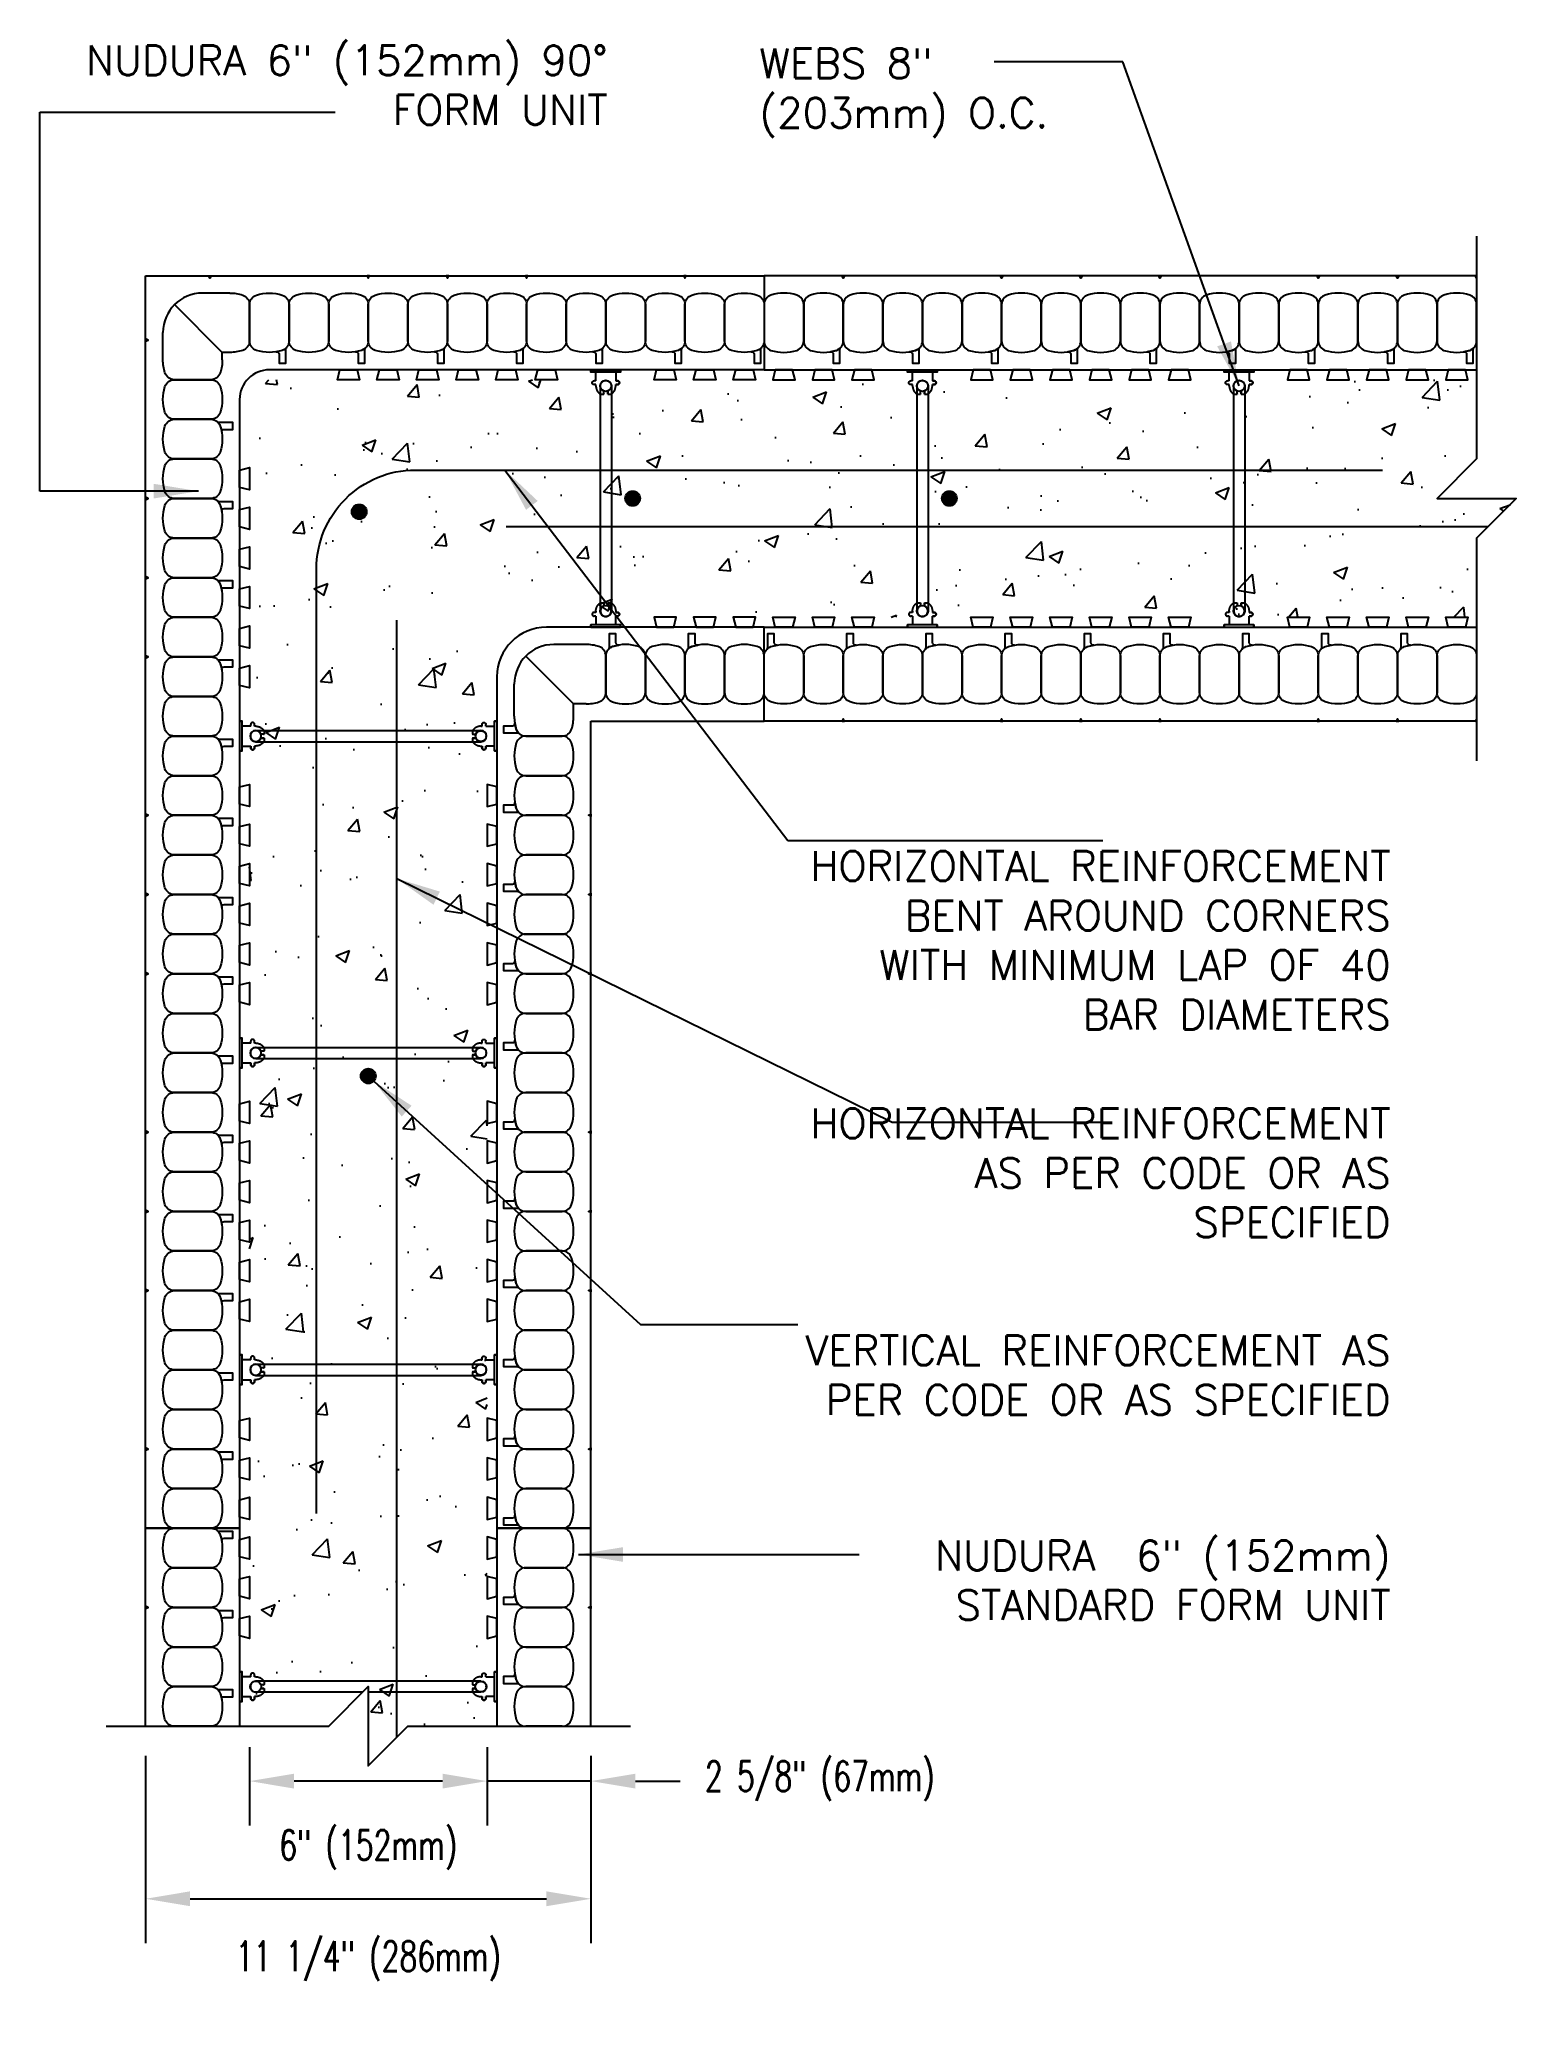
# Model space of a CAD drawing. Header units: inches. Extents: x 131.6 to 168.9, y 194.9 to 245.1.
import ezdxf

# ---------------------------------------------------------------- set-up
doc = ezdxf.new("R2010")
doc.units = ezdxf.units.IN
doc.header["$MEASUREMENT"] = 0
for name, color, linetype in [('DIM', 4, 'Continuous'), ('HATCH', 12, 'Continuous'), ('line25', 2, 'Continuous'), ('LINE3', 3, 'Continuous'), ('LINE50', 5, 'Continuous'), ('LINE65', 3, 'Continuous'), ('LINE9', 9, 'Continuous'), ('TEXT', 4, 'Continuous')]:
    doc.layers.add(name, color=color, linetype=linetype)
doc.styles.add('DIM', font='romans.shx', dxfattribs={"width": 0.7})
doc.styles.get("Standard").update_dxf_attribs({"font": 'romans.shx', "height": 0.75})
doc.dimstyles.new('ext_12', dxfattribs={"dimscale": 12, "dimtxt": 0.09375, "dimasz": 0.09375, "dimexe": 0.09375, "dimexo": 0.0625, "dimgap": 0.0625, "dimtad": 1, "dimdec": 1, "dimzin": 3, "dimdsep": 46, "dimlunit": 4, "dimtxsty": 'DIM', "dimcen": 0.09, "dimdle": 0.09375, "dimclrt": 4, "dimadec": 0, "dimazin": 0, "dimtfac": 1, "dimtdec": 1, "dimtmove": 2, "dimatfit": 3, "dimfxl": 0, "dimfrac": 2, "dimtolj": 1, "dimtzin": 0, "dimarcsym": 0})

msp = doc.modelspace()

# ---------------------------------------------------------------- texts
at = {"layer": 'TEXT', "char_height": 0.75}
for s, insert, width, attachment_point in [('NUDURA 6" (152mm) 90° FORM UNIT', (145.911, 243.995), 15.87, 6), ('WEBS 8" \\P(203mm) O.C.', (149.746, 243.795), 15.0664, 4), ('HORIZONTAL REINFORCEMENT BENT AROUND CORNERS WITH MINIMUM LAP OF 40 BAR DIAMETERS', (165.694, 222.402), 16.02156, 6), ('HORIZONTAL REINFORCEMENT AS PER CODE OR AS SPECIFIED', (165.694, 216.528), 16.02156, 6), ('VERTICAL REINFORCEMENT AS PER CODE OR AS SPECIFIED', (165.694, 211.424), 16.02156, 6), ('NUDURA  6" (152mm) STANDARD FORM UNIT', (165.694, 206.243), 16.02156, 6)]:
    msp.add_mtext(s, dxfattribs=dict(at, insert=insert, width=width, attachment_point=attachment_point))

# ---------------------------------------------------------------- blocks, each defined once
blk = doc.blocks.new('*D7')
at = {"layer": 'Defpoints', "color": 0}
for p in [(142.865, 202.776), (145.49, 202.557), (142.865, 201.172)]:
    blk.add_point(p, dxfattribs=at)
at = {"layer": 'DIM', "color": 0, "lineweight": -2}
for p, q in [((142.865, 202.026), (142.865, 200.047)), ((145.49, 201.807), (145.49, 200.047)), ((141.74, 201.172), (140.615, 201.172)), ((145.49, 201.172), (142.865, 201.172)), ((146.615, 201.172), (147.74, 201.172))]:
    blk.add_line(p, q, dxfattribs=at)
at = {"layer": 'DIM', "color": 0}
for points in [[(141.74, 201.359), (141.74, 200.984), (142.865, 201.172)], [(146.615, 201.359), (146.615, 200.984), (145.49, 201.172)]]:
    blk.add_solid(points, dxfattribs=at)
at = {"layer": 'DIM', "color": 4, "insert": (151.273, 201.172), "char_height": 0.75, "attachment_point": 5, "rotation": 0.0001, "style": 'DIM'}
blk.add_mtext('\\A1;2 5/8" (67mm)', dxfattribs=at)
blk = doc.blocks.new('*D8')
at = {"layer": 'Defpoints', "color": 0}
for p in [(136.865, 202.776), (142.865, 202.776), (136.865, 201.172)]:
    blk.add_point(p, dxfattribs=at)
at = {"layer": 'DIM', "color": 0, "lineweight": -2}
for p, q in [((136.865, 202.026), (136.865, 200.047)), ((142.865, 202.026), (142.865, 200.047)), ((141.74, 201.172), (137.99, 201.172))]:
    blk.add_line(p, q, dxfattribs=at)
at = {"layer": 'DIM', "color": 0}
for points in [[(137.99, 201.359), (137.99, 200.984), (136.865, 201.172)], [(141.74, 201.359), (141.74, 200.984), (142.865, 201.172)]]:
    blk.add_solid(points, dxfattribs=at)
at = {"layer": 'DIM', "color": 4, "insert": (139.865, 199.436), "char_height": 0.75, "attachment_point": 5, "rotation": 0.0001, "style": 'DIM'}
blk.add_mtext('\\A1;6" (152mm)', dxfattribs=at)
blk = doc.blocks.new('*D9')
at = {"layer": 'Defpoints', "color": 0}
for p in [(134.24, 202.557), (145.49, 202.557), (145.49, 198.201)]:
    blk.add_point(p, dxfattribs=at)
at = {"layer": 'DIM', "color": 0, "lineweight": -2}
for p, q in [((134.24, 201.807), (134.24, 197.076)), ((145.49, 201.807), (145.49, 197.076)), ((135.365, 198.201), (144.365, 198.201))]:
    blk.add_line(p, q, dxfattribs=at)
at = {"layer": 'DIM', "color": 0}
for points in [[(135.365, 198.389), (135.365, 198.014), (134.24, 198.201)], [(144.365, 198.389), (144.365, 198.014), (145.49, 198.201)]]:
    blk.add_solid(points, dxfattribs=at)
at = {"layer": 'DIM', "color": 4, "insert": (139.865, 196.627), "char_height": 0.75, "attachment_point": 5, "rotation": 0.0001, "style": 'DIM'}
blk.add_mtext('\\A1;11 1/4" (286mm)', dxfattribs=at)
blk = doc.blocks.new('WEB_6_CENTRE_TOP')
for p, q in [((5.688, 0.141), (0, 0.141)), ((5.688, -0.141), (0, -0.141))]:
    blk.add_line(p, q)
for centre in [(0, 0), (5.688, 0)]:
    blk.add_circle(centre, 0.141)
blk = doc.blocks.new('WEB_CENTRE_TOP')
for p, q in [((-0.141, 5.688), (-0.141, 0)), ((0.141, 5.688), (0.141, 0))]:
    blk.add_line(p, q)
for centre in [(0, 5.688), (0, 0)]:
    blk.add_circle(centre, 0.141)
blk = doc.blocks.new('Connector')
blk.add_point((0.271, 0))
at = {"layer": 'LINE9'}
for p, q in [((0, 0.375), (0, -0.375)), ((0.062, -0.375), (0.062, 0.375)), ((0.281, 0.25), (0.062, 0.25))]:
    blk.add_line(p, q, dxfattribs=at)
for points, weights in [([(0.007, 0.375), (0.004, 0.375), (0, 0.375)], [1, 0.972587069138, 0.950305488115]), ([(0.327, 0.343), (0.308, 0.343), (0.281, 0.317), (0.281, 0.297)], [1, 0.85355339, 0.85355339, 1]), ([(0.328, 0.343), (0.327, 0.343), (0.327, 0.343)], [1, 0.70710678, 1]), ([(0.375, 0.297), (0.375, 0.317), (0.348, 0.343), (0.329, 0.343)], [1, 0.85355339, 0.85355339, 1]), ([(0.406, 0.25), (0.546, 0.25), (0.619, 0.131)], [0.958404415409, 0.794674173519, 0.864651571113]), ([(0.619, 0.052), (0.612, 0.049), (0.604, 0.049)], [0.83615024178, 0.892081430621, 1]), ([(0, -0.375), (0.004, -0.375), (0.007, -0.375)], [0.950305488115, 0.972587069138, 1]), ([(0.281, -0.297), (0.281, -0.317), (0.308, -0.343), (0.327, -0.343)], [1, 0.85355339, 0.85355339, 1]), ([(0.327, -0.343), (0.281, -0.343), (0.281, -0.297)], [1, 0.70710678, 1]), ([(0.329, -0.343), (0.348, -0.343), (0.375, -0.317), (0.375, -0.297)], [1, 0.85355339, 0.85355339, 1]), ([(0.375, -0.297), (0.375, -0.343), (0.329, -0.343)], [1, 0.70710678, 1]), ([(0.619, -0.131), (0.546, -0.25), (0.406, -0.25)], [0.864651574428, 0.794674169686, 0.958404415195]), ([(0.604, -0.049), (0.612, -0.049), (0.619, -0.052)], [1, 0.89208144177, 0.836150253337])]:
    blk.add_rational_spline(points, weights, degree=2, dxfattribs=at)
for points, degree in [([(0, 0.375), (0.002, 0.375), (0.005, 0.375), (0.007, 0.375)], 3), ([(0.007, 0.375), (0.021, 0.375), (0.051, 0.375), (0.062, 0.375), (0.062, 0.375)], 3), ([(0.281, 0.25), (0.281, 0.297)], 1), ([(0.327, 0.343), (0.327, 0.343), (0.328, 0.343), (0.328, 0.343)], 3), ([(0.328, 0.343), (0.329, 0.343), (0.329, 0.343), (0.329, 0.343)], 3), ([(0.375, 0.25), (0.375, 0.297)], 1), ([(0.406, 0.25), (0.375, 0.25)], 1), ([(0.406, 0.25), (0.406, 0.25)], 1), ([(0.406, 0.25), (0.406, 0.25)], 1), ([(0.406, 0.25), (0.406, 0.25)], 1), ([(0.406, 0.25), (0.406, 0.25)], 1), ([(0.406, 0.25), (0.406, 0.25)], 1), ([(0.406, 0.25), (0.406, 0.25)], 1), ([(0.406, 0.25), (0.406, 0.25)], 1), ([(0.406, 0.25), (0.406, 0.25)], 1), ([(0.406, 0.25), (0.406, 0.25)], 1), ([(0.406, 0.25), (0.406, 0.25)], 1), ([(0.406, 0.25), (0.406, 0.25)], 1), ([(0.406, 0.25), (0.406, 0.25)], 1), ([(0.406, 0.25), (0.406, 0.25)], 1), ([(0.406, 0.25), (0.406, 0.25)], 1), ([(0.406, 0.25), (0.406, 0.25)], 1), ([(0.406, 0.25), (0.406, 0.25)], 1), ([(0.406, 0.25), (0.406, 0.25)], 1), ([(0.406, 0.25), (0.406, 0.25)], 1), ([(0.406, 0.25), (0.406, 0.25)], 1), ([(0.406, 0.25), (0.406, 0.25)], 1), ([(0.406, 0.25), (0.406, 0.25)], 1), ([(0.406, 0.25), (0.406, 0.25)], 1), ([(0.406, 0.25), (0.406, 0.25)], 1), ([(0.406, 0.25), (0.406, 0.25)], 1), ([(0.604, 0.049), (0.532, 0.049)], 1), ([(0.532, 0.049), (0.532, 0.049)], 1), ([(0.532, 0.049), (0.532, 0.049)], 1), ([(0.532, 0.049), (0.532, 0.049)], 1), ([(0.532, 0.049), (0.532, 0.049)], 1), ([(0.532, 0.049), (0.532, 0.049)], 1), ([(0.532, 0.049), (0.532, 0.049)], 1), ([(0.532, 0.049), (0.532, 0.049)], 1), ([(0.532, 0.049), (0.532, 0.049)], 1), ([(0.532, 0.049), (0.532, 0.049)], 1), ([(0.532, 0.049), (0.532, 0.049)], 1), ([(0.604, 0.049), (0.609, 0.049), (0.614, 0.05), (0.619, 0.052)], 3), ([(0.604, 0.049), (0.604, 0.049)], 1), ([(0.604, 0.049), (0.604, 0.049)], 1), ([(0.604, 0.049), (0.604, 0.049)], 1), ([(0.604, 0.049), (0.604, 0.049)], 1), ([(0.619, 0.131), (0.619, 0.052)], 1), ([(0.619, 0.131), (0.619, 0.131)], 1), ([(0.619, 0.131), (0.619, 0.131)], 1), ([(0.619, 0.131), (0.619, 0.131)], 1), ([(0.619, 0.131), (0.619, 0.131)], 1), ([(0.007, -0.375), (0.005, -0.375), (0.002, -0.375), (0, -0.375)], 3), ([(0.062, -0.375), (0.062, -0.375), (0.051, -0.375), (0.021, -0.375), (0.007, -0.375)], 3), ([(0.062, -0.25), (0.281, -0.25)], 1), ([(0.281, -0.297), (0.281, -0.25)], 1), ([(0.281, -0.25), (0.281, -0.297)], 1), ([(0.328, -0.343), (0.328, -0.343), (0.327, -0.343), (0.327, -0.343)], 3), ([(0.329, -0.343), (0.329, -0.343), (0.329, -0.343), (0.328, -0.343)], 3), ([(0.375, -0.25), (0.375, -0.297)], 1), ([(0.375, -0.297), (0.375, -0.25)], 1), ([(0.406, -0.25), (0.375, -0.25)], 1), ([(0.406, -0.25), (0.406, -0.25)], 1), ([(0.406, -0.25), (0.406, -0.25)], 1), ([(0.406, -0.25), (0.406, -0.25)], 1), ([(0.406, -0.25), (0.406, -0.25)], 1), ([(0.406, -0.25), (0.406, -0.25)], 1), ([(0.406, -0.25), (0.406, -0.25)], 1), ([(0.406, -0.25), (0.406, -0.25)], 1), ([(0.406, -0.25), (0.406, -0.25)], 1), ([(0.406, -0.25), (0.406, -0.25)], 1), ([(0.406, -0.25), (0.406, -0.25)], 1), ([(0.406, -0.25), (0.406, -0.25)], 1), ([(0.532, -0.049), (0.604, -0.049)], 1), ([(0.604, -0.049), (0.58, -0.049), (0.556, -0.049), (0.532, -0.049)], 3), ([(0.532, -0.049), (0.532, -0.049)], 1), ([(0.532, -0.049), (0.532, -0.049)], 1), ([(0.532, -0.049), (0.532, -0.049)], 1), ([(0.532, -0.049), (0.532, -0.049)], 1), ([(0.619, -0.052), (0.614, -0.05), (0.609, -0.049), (0.604, -0.049)], 3), ([(0.604, -0.049), (0.604, -0.049)], 1), ([(0.604, -0.049), (0.604, -0.049)], 1), ([(0.604, -0.049), (0.604, -0.049)], 1), ([(0.604, -0.049), (0.604, -0.049)], 1), ([(0.604, -0.049), (0.604, -0.049)], 1), ([(0.604, -0.049), (0.604, -0.049)], 1), ([(0.604, -0.049), (0.604, -0.049)], 1), ([(0.604, -0.049), (0.604, -0.049)], 1), ([(0.619, -0.052), (0.619, -0.131)], 1), ([(0.619, -0.131), (0.619, -0.131)], 1), ([(0.619, -0.131), (0.619, -0.131)], 1), ([(0.619, -0.131), (0.619, -0.131)], 1), ([(0.619, -0.131), (0.619, -0.131)], 1)]:
    blk.add_open_spline(points, degree=degree, dxfattribs=at)
for points, weights, knots in [([(0.062, 0.375), (0.062, 0.375), (0.046, 0.375), (0.03, 0.375), (0.007, 0.375)], [0.868718858569, 0.861102746415, 1, 0.861102734288, 0.868718859898], [0, 0, 0, 0.5, 0.5, 1, 1, 1]), ([(0.532, 0.049), (0.472, 0.203), (0.333, 0.113), (0.157, 0), (0.333, -0.113), (0.472, -0.203), (0.532, -0.049)], [0.899508922286, 0.599718215298, 1, 0.54226024, 1, 0.599718224335, 0.899508908749], [0, 0, 0, 0.318112, 0.318112, 0.681888, 0.681888, 1, 1, 1]), ([(0.007, -0.375), (0.03, -0.375), (0.046, -0.375), (0.062, -0.375), (0.062, -0.375)], [0.868718859319, 0.861102739573, 1, 0.861102742958, 0.868718858948], [0, 0, 0, 0.5, 0.5, 1, 1, 1])]:
    blk.add_rational_spline(points, weights, degree=2, knots=knots, dxfattribs=at)

# ---------------------------------------------------------------- dimensions: what is measured, and where the dimension line sits
at = {"layer": 'DIM', "color": 4}
for base, p1, p2, text, override, picture, middle in [((145.49, 198.201), (134.24, 202.557), (145.49, 202.557), '11 1/4" (286mm)', {"dimtxt": 0.0625, "dimdec": 2, "dimzin": 0}, '*D9', (139.865, 196.627)), ((136.865, 201.172), (142.865, 202.776), (136.865, 202.776), '6" (152mm)', {"dimtxt": 0.0625, "dimdec": 2, "dimzin": 0}, '*D8', (139.865, 199.436)), ((142.865, 201.172), (145.49, 202.557), (142.865, 202.776), '2 5/8" (67mm)', {"dimtxt": 0.0625, "dimdec": 2, "dimzin": 0, "dimtmove": 1}, '*D7', (151.273, 201.172))]:
    dim = msp.add_linear_dim(base=base, p1=p1, p2=p2, text=text, dimstyle='ext_12', override=override, dxfattribs=at)
    dim.commit()
    dim.dimension.update_dxf_attribs({"geometry": picture, "text_midpoint": middle, "dimtype": 160, "text_rotation": 0.0001})

# ---------------------------------------------------------------- hatches: boundary and pattern name
at = {"layer": 'HATCH'}
h = msp.add_hatch(dxfattribs=at)
h.set_pattern_fill('AR-CONC', color=256, scale=0.5, style=0)
h.set_pattern_definition([(50, (18.8955, 17.3955), (3.5863, -0.31376), [0.375, -4.125]), (355, (18.8955, 17.3955), (-0.693757, 3.76096), [0.3, -3.3]), (100.4514, (19.1944, 17.3694), (2.892547, 3.447198), [0.3187, -3.50571]), (46.1842, (18.8955, 18.3955), (5.336205, -0.827595), [0.5625, -6.1875]), (96.6356, (19.34, 18.3265), (4.67331, 4.87059), [0.47805, -5.25856]), (351.1842, (18.8955, 18.3955), (4.67331, 4.87059), [0.45, -4.95]), (21, (19.3955, 18.1455), (2.984535, -2.013094), [0.375, -4.125]), (326, (19.3955, 18.1455), (1.216577, 3.62575), [0.3, -3.3]), (71.4514, (19.6443, 17.9777), (4.201113, 1.612652), [0.3187, -3.50571]), (37.5, (18.8955, 17.3955), (0.060799, 1.664469), [0, -3.26, 0, -3.35, 0, -3.3125]), (7.5, (18.8955, 17.3955), (1.315348, 1.972059), [0, -1.91, 0, -3.185, 0, -1.2625]), (327.5, (17.7805, 17.3955), (2.669112, -0.1127744), [0, -1.25, 0, -3.9, 0, -5.175]), (317.5, (17.2805, 17.3955), (2.91593, 0.500525), [0, -1.625, 0, -2.59, 0, -3.675])])
h.paths.add_polyline_path([(167.865, 234.557), (167.865, 236.557), (136.865, 236.557), (136.865, 202.557), (138.865, 202.557), (139.865, 203.557), (139.865, 201.557), (140.865, 202.557), (142.865, 202.557), (142.865, 230.557), (167.865, 230.557), (167.865, 232.557), (168.865, 233.557), (166.865, 233.557)])
at = {"layer": 'LINE3'}
for points in [[(146.357, 233.557, 1), (146.732, 233.557, 1)], [(154.357, 233.557, 1), (154.732, 233.557, 1)], [(139.822, 233.221, 1), (139.447, 233.221, 1)], [(140.052, 218.974, 1), (139.677, 218.974, 1)]]:
    msp.add_hatch(color=256, dxfattribs=at).paths.add_polyline_path(points)

# ---------------------------------------------------------------- linework, layer by layer
at = {"layer": 'line25'}
for p, q in [((149.865, 236.807), (137.345, 236.807)), ((149.865, 236.807), (167.865, 236.807)), ((136.615, 236.057), (136.615, 207.557)), ((149.865, 230.307), (144.365, 230.307)), ((149.865, 230.307), (167.865, 230.307)), ((143.115, 229.057), (143.115, 207.557)), ((136.615, 207.557), (136.615, 202.557)), ((143.115, 207.557), (143.115, 202.557))]:
    msp.add_line(p, q, dxfattribs=at)
for points in [[(139.584, 236.807), (139.646, 236.557), (139.084, 236.557), (139.146, 236.807)], [(140.584, 236.807), (140.646, 236.557), (140.084, 236.557), (140.146, 236.807)], [(141.584, 236.807), (141.646, 236.557), (141.084, 236.557), (141.146, 236.807)], [(142.584, 236.807), (142.646, 236.557), (142.084, 236.557), (142.146, 236.807)], [(143.584, 236.807), (143.646, 236.557), (143.084, 236.557), (143.146, 236.807)], [(144.584, 236.807), (144.646, 236.557), (144.084, 236.557), (144.146, 236.807)], [(147.584, 236.807), (147.646, 236.557), (147.084, 236.557), (147.146, 236.807)], [(148.584, 236.807), (148.646, 236.557), (148.084, 236.557), (148.146, 236.807)], [(149.584, 236.807), (149.646, 236.557), (149.084, 236.557), (149.146, 236.807)], [(150.146, 236.807), (150.084, 236.557), (150.646, 236.557), (150.584, 236.807)], [(151.146, 236.807), (151.084, 236.557), (151.646, 236.557), (151.584, 236.807)], [(152.146, 236.807), (152.084, 236.557), (152.646, 236.557), (152.584, 236.807)], [(155.146, 236.807), (155.084, 236.557), (155.646, 236.557), (155.584, 236.807)], [(156.146, 236.807), (156.084, 236.557), (156.646, 236.557), (156.584, 236.807)], [(157.146, 236.807), (157.084, 236.557), (157.646, 236.557), (157.584, 236.807)], [(158.146, 236.807), (158.084, 236.557), (158.646, 236.557), (158.584, 236.807)], [(159.146, 236.807), (159.084, 236.557), (159.646, 236.557), (159.584, 236.807)], [(160.146, 236.807), (160.084, 236.557), (160.646, 236.557), (160.584, 236.807)], [(163.146, 236.807), (163.084, 236.557), (163.646, 236.557), (163.584, 236.807)], [(164.146, 236.807), (164.084, 236.557), (164.646, 236.557), (164.584, 236.807)], [(165.146, 236.807), (165.084, 236.557), (165.646, 236.557), (165.584, 236.807)], [(166.146, 236.807), (166.084, 236.557), (166.646, 236.557), (166.584, 236.807)], [(167.146, 236.807), (167.084, 236.557), (167.646, 236.557), (167.584, 236.807)], [(136.615, 234.276), (136.865, 234.338), (136.865, 233.776), (136.615, 233.838)], [(136.615, 233.276), (136.865, 233.338), (136.865, 232.776), (136.615, 232.838)], [(136.615, 232.276), (136.865, 232.338), (136.865, 231.776), (136.615, 231.838)], [(136.615, 231.276), (136.865, 231.338), (136.865, 230.776), (136.615, 230.838)], [(136.615, 230.276), (136.865, 230.338), (136.865, 229.776), (136.615, 229.838)], [(147.584, 230.307), (147.646, 230.557), (147.084, 230.557), (147.146, 230.307)], [(148.584, 230.307), (148.646, 230.557), (148.084, 230.557), (148.146, 230.307)], [(149.584, 230.307), (149.646, 230.557), (149.084, 230.557), (149.146, 230.307)], [(150.146, 230.307), (150.084, 230.557), (150.646, 230.557), (150.584, 230.307)], [(151.146, 230.307), (151.084, 230.557), (151.646, 230.557), (151.584, 230.307)], [(152.146, 230.307), (152.084, 230.557), (152.646, 230.557), (152.584, 230.307)], [(155.146, 230.307), (155.084, 230.557), (155.646, 230.557), (155.584, 230.307)], [(156.146, 230.307), (156.084, 230.557), (156.646, 230.557), (156.584, 230.307)], [(157.146, 230.307), (157.084, 230.557), (157.646, 230.557), (157.584, 230.307)], [(158.146, 230.307), (158.084, 230.557), (158.646, 230.557), (158.584, 230.307)], [(159.146, 230.307), (159.084, 230.557), (159.646, 230.557), (159.584, 230.307)], [(160.146, 230.307), (160.084, 230.557), (160.646, 230.557), (160.584, 230.307)], [(163.146, 230.307), (163.084, 230.557), (163.646, 230.557), (163.584, 230.307)], [(164.146, 230.307), (164.084, 230.557), (164.646, 230.557), (164.584, 230.307)], [(165.146, 230.307), (165.084, 230.557), (165.646, 230.557), (165.584, 230.307)], [(166.146, 230.307), (166.084, 230.557), (166.646, 230.557), (166.584, 230.307)], [(167.146, 230.307), (167.084, 230.557), (167.646, 230.557), (167.584, 230.307)], [(136.615, 229.276), (136.865, 229.338), (136.865, 228.776), (136.615, 228.838)], [(136.615, 226.276), (136.865, 226.338), (136.865, 225.776), (136.615, 225.838)], [(143.115, 226.276), (142.865, 226.338), (142.865, 225.776), (143.115, 225.838)], [(136.615, 225.276), (136.865, 225.338), (136.865, 224.776), (136.615, 224.838)], [(143.115, 225.276), (142.865, 225.338), (142.865, 224.776), (143.115, 224.838)], [(136.615, 224.276), (136.865, 224.338), (136.865, 223.776), (136.615, 223.838)], [(143.115, 224.276), (142.865, 224.338), (142.865, 223.776), (143.115, 223.838)], [(136.615, 223.276), (136.865, 223.338), (136.865, 222.776), (136.615, 222.838)], [(143.115, 223.276), (142.865, 223.338), (142.865, 222.776), (143.115, 222.838)], [(136.615, 222.276), (136.865, 222.338), (136.865, 221.776), (136.615, 221.838)], [(143.115, 222.276), (142.865, 222.338), (142.865, 221.776), (143.115, 221.838)], [(136.615, 221.276), (136.865, 221.338), (136.865, 220.776), (136.615, 220.838)], [(143.115, 221.276), (142.865, 221.338), (142.865, 220.776), (143.115, 220.838)], [(136.615, 218.276), (136.865, 218.338), (136.865, 217.776), (136.615, 217.838)], [(143.115, 218.276), (142.865, 218.338), (142.865, 217.776), (143.115, 217.838)], [(136.615, 217.276), (136.865, 217.338), (136.865, 216.776), (136.615, 216.838)], [(143.115, 217.276), (142.865, 217.338), (142.865, 216.776), (143.115, 216.838)], [(136.615, 216.276), (136.865, 216.338), (136.865, 215.776), (136.615, 215.838)], [(143.115, 216.276), (142.865, 216.338), (142.865, 215.776), (143.115, 215.838)], [(136.615, 215.276), (136.865, 215.338), (136.865, 214.776), (136.615, 214.838)], [(143.115, 215.276), (142.865, 215.338), (142.865, 214.776), (143.115, 214.838)], [(136.615, 214.276), (136.865, 214.338), (136.865, 213.776), (136.615, 213.838)], [(143.115, 214.276), (142.865, 214.338), (142.865, 213.776), (143.115, 213.838)], [(136.615, 213.276), (136.865, 213.338), (136.865, 212.776), (136.615, 212.838)], [(143.115, 213.276), (142.865, 213.338), (142.865, 212.776), (143.115, 212.838)], [(136.615, 210.276), (136.865, 210.338), (136.865, 209.776), (136.615, 209.838)], [(143.115, 210.276), (142.865, 210.338), (142.865, 209.776), (143.115, 209.838)], [(136.615, 209.276), (136.865, 209.338), (136.865, 208.776), (136.615, 208.838)], [(143.115, 209.276), (142.865, 209.338), (142.865, 208.776), (143.115, 208.838)], [(136.615, 208.276), (136.865, 208.338), (136.865, 207.776), (136.615, 207.838)], [(143.115, 208.276), (142.865, 208.338), (142.865, 207.776), (143.115, 207.838)], [(136.615, 207.276), (136.865, 207.338), (136.865, 206.776), (136.615, 206.838)], [(143.115, 207.276), (142.865, 207.338), (142.865, 206.776), (143.115, 206.838)], [(136.615, 206.276), (136.865, 206.338), (136.865, 205.776), (136.615, 205.838)], [(143.115, 206.276), (142.865, 206.338), (142.865, 205.776), (143.115, 205.838)], [(136.615, 205.276), (136.865, 205.338), (136.865, 204.776), (136.615, 204.838)], [(143.115, 205.276), (142.865, 205.338), (142.865, 204.776), (143.115, 204.838)]]:
    msp.add_lwpolyline(points, close=True, dxfattribs=at)
for centre, radius, end in [((137.365, 236.057), 0.75, 180.0193), ((144.365, 229.057), 1.25, 180)]:
    msp.add_arc(centre, radius, 90, end, dxfattribs=at)
at = {"layer": 'LINE3'}
for p, q in [((168.146, 232.839), (143.345, 232.839)), ((140.583, 202.276), (140.583, 230.487))]:
    msp.add_line(p, q, dxfattribs=at)
for centre in [(146.544, 233.557), (154.544, 233.557), (139.635, 233.221), (139.865, 218.974)]:
    msp.add_circle(centre, 0.188, dxfattribs=at)
at = {"layer": 'LINE50'}
for p, q in [((134.24, 207.557), (134.24, 239.182)), ((134.24, 239.182), (149.865, 239.182)), ((149.865, 239.182), (149.865, 236.807)), ((167.865, 239.182), (149.865, 239.182)), ((149.865, 239.182), (149.865, 236.807)), ((149.865, 227.932), (149.865, 230.307)), ((149.865, 227.932), (149.865, 230.307)), ((145.49, 207.557), (145.49, 227.932)), ((145.49, 227.932), (149.865, 227.932)), ((167.865, 227.932), (149.865, 227.932)), ((134.24, 207.557), (136.615, 207.557)), ((136.615, 207.557), (134.24, 207.557)), ((134.24, 202.557), (134.24, 207.557)), ((145.49, 207.557), (143.115, 207.557)), ((143.115, 207.557), (145.49, 207.557)), ((145.49, 202.557), (145.49, 207.557))]:
    msp.add_line(p, q, dxfattribs=at)
at = {"layer": 'LINE65', "flags": 128}
msp.add_lwpolyline([(138.555, 207.932), (138.555, 231.776), (138.555, 231.776, -0.414214), (141.055, 234.276), (165.49, 234.276)], format="xyb", dxfattribs=at)
at = {"layer": 'LINE9'}
for p, q in [((136.365, 238.745), (135.677, 238.745)), ((136.177, 237.245), (134.97, 238.452)), ((134.677, 237.057), (134.677, 237.745)), ((136.365, 237.245), (136.177, 237.245)), ((136.177, 237.057), (136.177, 237.245)), ((145.365, 229.87), (144.552, 229.87)), ((145.052, 228.37), (143.845, 229.577)), ((143.552, 228.057), (143.552, 228.87)), ((145.052, 228.057), (145.052, 228.37)), ((145.365, 228.37), (145.052, 228.37)), ((142.709, 203.698), (137.021, 203.698)), ((142.709, 203.698), (137.021, 203.698)), ((139.724, 203.417), (137.021, 203.417)), ((139.724, 203.417), (137.021, 203.417)), ((142.709, 203.417), (139.865, 203.417)), ((142.709, 203.417), (139.865, 203.417))]:
    msp.add_line(p, q, dxfattribs=at)
for points in [[(167.865, 240.182), (167.865, 234.557), (166.865, 233.557), (168.865, 233.557), (167.865, 232.557), (167.865, 226.932)], [(167.865, 239.118), (167.833, 239.182), (167.865, 239.182)], [(167.865, 227.997), (167.833, 227.932), (167.865, 227.932)], [(133.24, 202.557), (138.865, 202.557), (139.865, 203.557), (139.865, 201.557), (140.865, 202.557), (146.49, 202.557)]]:
    msp.add_lwpolyline(points, dxfattribs=at)
for points in [[(135.896, 239.182), (135.865, 239.118), (135.833, 239.182)], [(139.833, 239.182), (139.865, 239.118), (139.896, 239.182)], [(141.833, 239.182), (141.865, 239.118), (141.896, 239.182)], [(143.833, 239.182), (143.865, 239.118), (143.896, 239.182)], [(147.833, 239.182), (147.865, 239.118), (147.896, 239.182)], [(151.896, 239.182), (151.865, 239.118), (151.833, 239.182)], [(155.896, 239.182), (155.865, 239.118), (155.833, 239.182)], [(157.896, 239.182), (157.865, 239.118), (157.833, 239.182)], [(159.896, 239.182), (159.865, 239.118), (159.833, 239.182)], [(163.896, 239.182), (163.865, 239.118), (163.833, 239.182)], [(165.896, 239.182), (165.865, 239.118), (165.833, 239.182)], [(134.24, 237.526), (134.304, 237.557), (134.24, 237.588)], [(134.24, 233.526), (134.304, 233.557), (134.24, 233.588)], [(134.24, 231.526), (134.304, 231.557), (134.24, 231.588)], [(134.24, 229.526), (134.304, 229.557), (134.24, 229.588)], [(151.896, 227.932), (151.865, 227.997), (151.833, 227.932)], [(155.896, 227.932), (155.865, 227.997), (155.833, 227.932)], [(157.896, 227.932), (157.865, 227.997), (157.833, 227.932)], [(159.896, 227.932), (159.865, 227.997), (159.833, 227.932)], [(163.896, 227.932), (163.865, 227.997), (163.833, 227.932)], [(165.896, 227.932), (165.865, 227.997), (165.833, 227.932)], [(134.24, 225.526), (134.304, 225.557), (134.24, 225.588)], [(145.49, 225.526), (145.425, 225.557), (145.49, 225.588)], [(134.24, 223.526), (134.304, 223.557), (134.24, 223.588)], [(145.49, 223.526), (145.425, 223.557), (145.49, 223.588)], [(134.24, 221.526), (134.304, 221.557), (134.24, 221.588)], [(145.49, 221.526), (145.425, 221.557), (145.49, 221.588)], [(134.24, 217.526), (134.304, 217.557), (134.24, 217.588)], [(145.49, 217.526), (145.425, 217.557), (145.49, 217.588)], [(134.24, 215.526), (134.304, 215.557), (134.24, 215.588)], [(145.49, 215.526), (145.425, 215.557), (145.49, 215.588)], [(134.24, 213.526), (134.304, 213.557), (134.24, 213.588)], [(145.49, 213.526), (145.425, 213.557), (145.49, 213.588)], [(134.24, 209.526), (134.304, 209.557), (134.24, 209.588)], [(145.49, 209.526), (145.425, 209.557), (145.49, 209.588)], [(134.24, 205.526), (134.304, 205.557), (134.24, 205.588)], [(145.49, 205.526), (145.425, 205.557), (145.49, 205.588)]]:
    msp.add_lwpolyline(points, close=True, dxfattribs=at)
for points in [[(136.365, 238.745, -0.078351), (136.692, 238.693, -0.325305), (136.865, 238.455), (136.865, 237.534, -0.325305), (136.692, 237.296, -0.157671)], [(136.692, 237.296, -0.078351), (136.365, 237.245, -0.325305)], [(136.177, 237.057, -0.078351), (136.126, 236.73, -0.325305), (135.888, 236.557), (134.967, 236.557, -0.325305), (134.729, 236.73, -0.078351), (134.677, 237.057, -0.325305)], [(145.692, 229.818, 0.078351), (145.365, 229.87, 0.325305)], [(145.365, 228.37, 0.078351), (145.692, 228.421, 0.325305), (145.865, 228.659), (145.865, 229.58, 0.325305), (145.692, 229.818, 0.157671)], [(143.552, 228.057, 0.078351), (143.604, 227.73, 0.325305), (143.842, 227.557), (144.763, 227.557, 0.325305), (145.001, 227.73, 0.078351), (145.052, 228.057, 0.325305)], [(134.967, 202.557), (135.888, 202.557, -0.325305)], [(144.763, 202.557), (143.842, 202.557, 0.325305)]]:
    msp.add_lwpolyline(points, format="xyb", dxfattribs=at)
for points in [[(137.692, 237.296, -0.157671), (137.038, 237.296, -0.325305), (136.865, 237.534), (136.865, 238.455, -0.325305), (137.038, 238.693, -0.157671), (137.692, 238.693, -0.325305), (137.865, 238.455), (137.865, 237.534, -0.325305)], [(138.692, 237.296, -0.157671), (138.038, 237.296, -0.325305), (137.865, 237.534), (137.865, 238.455, -0.325305), (138.038, 238.693, -0.157671), (138.692, 238.693, -0.325305), (138.865, 238.455), (138.865, 237.534, -0.325305)], [(139.692, 237.296, -0.157671), (139.038, 237.296, -0.325305), (138.865, 237.534), (138.865, 238.455, -0.325305), (139.038, 238.693, -0.157671), (139.692, 238.693, -0.325305), (139.865, 238.455), (139.865, 237.534, -0.325305)], [(140.692, 237.296, -0.157671), (140.038, 237.296, -0.325305), (139.865, 237.534), (139.865, 238.455, -0.325305), (140.038, 238.693, -0.157671), (140.692, 238.693, -0.325305), (140.865, 238.455), (140.865, 237.534, -0.325305)], [(141.692, 237.296, -0.157671), (141.038, 237.296, -0.325305), (140.865, 237.534), (140.865, 238.455, -0.325305), (141.038, 238.693, -0.157671), (141.692, 238.693, -0.325305), (141.865, 238.455), (141.865, 237.534, -0.325305)], [(142.692, 237.296, -0.157671), (142.038, 237.296, -0.325305), (141.865, 237.534), (141.865, 238.455, -0.325305), (142.038, 238.693, -0.157671), (142.692, 238.693, -0.325305), (142.865, 238.455), (142.865, 237.534, -0.325305)], [(143.692, 237.296, -0.157671), (143.038, 237.296, -0.325305), (142.865, 237.534), (142.865, 238.455, -0.325305), (143.038, 238.693, -0.157671), (143.692, 238.693, -0.325305), (143.865, 238.455), (143.865, 237.534, -0.325305)], [(144.692, 237.296, -0.157671), (144.038, 237.296, -0.325305), (143.865, 237.534), (143.865, 238.455, -0.325305), (144.038, 238.693, -0.157671), (144.692, 238.693, -0.325305), (144.865, 238.455), (144.865, 237.534, -0.325305)], [(145.692, 237.296, -0.157671), (145.038, 237.296, -0.325305), (144.865, 237.534), (144.865, 238.455, -0.325305), (145.038, 238.693, -0.157671), (145.692, 238.693, -0.325305), (145.865, 238.455), (145.865, 237.534, -0.325305)], [(146.692, 237.296, -0.157671), (146.038, 237.296, -0.325305), (145.865, 237.534), (145.865, 238.455, -0.325305), (146.038, 238.693, -0.157671), (146.692, 238.693, -0.325305), (146.865, 238.455), (146.865, 237.534, -0.325305)], [(147.692, 237.296, -0.157671), (147.038, 237.296, -0.325305), (146.865, 237.534), (146.865, 238.455, -0.325305), (147.038, 238.693, -0.157671), (147.692, 238.693, -0.325305), (147.865, 238.455), (147.865, 237.534, -0.325305)], [(148.692, 237.296, -0.157671), (148.038, 237.296, -0.325305), (147.865, 237.534), (147.865, 238.455, -0.325305), (148.038, 238.693, -0.157671), (148.692, 238.693, -0.325305), (148.865, 238.455), (148.865, 237.534, -0.325305)], [(149.692, 237.296, -0.157671), (149.038, 237.296, -0.325305), (148.865, 237.534), (148.865, 238.455, -0.325305), (149.038, 238.693, -0.157671), (149.692, 238.693, -0.325305), (149.865, 238.455), (149.865, 237.534, -0.325305)], [(150.038, 237.296, 0.157671), (150.692, 237.296, 0.325305), (150.865, 237.534), (150.865, 238.455, 0.325305), (150.692, 238.693, 0.157671), (150.038, 238.693, 0.325305), (149.865, 238.455), (149.865, 237.534, 0.325305)], [(151.038, 237.296, 0.157671), (151.692, 237.296, 0.325305), (151.865, 237.534), (151.865, 238.455, 0.325305), (151.692, 238.693, 0.157671), (151.038, 238.693, 0.325305), (150.865, 238.455), (150.865, 237.534, 0.325305)], [(152.038, 237.296, 0.157671), (152.692, 237.296, 0.325305), (152.865, 237.534), (152.865, 238.455, 0.325305), (152.692, 238.693, 0.157671), (152.038, 238.693, 0.325305), (151.865, 238.455), (151.865, 237.534, 0.325305)], [(153.038, 237.296, 0.157671), (153.692, 237.296, 0.325305), (153.865, 237.534), (153.865, 238.455, 0.325305), (153.692, 238.693, 0.157671), (153.038, 238.693, 0.325305), (152.865, 238.455), (152.865, 237.534, 0.325305)], [(154.038, 237.296, 0.157671), (154.692, 237.296, 0.325305), (154.865, 237.534), (154.865, 238.455, 0.325305), (154.692, 238.693, 0.157671), (154.038, 238.693, 0.325305), (153.865, 238.455), (153.865, 237.534, 0.325305)], [(155.038, 237.296, 0.157671), (155.692, 237.296, 0.325305), (155.865, 237.534), (155.865, 238.455, 0.325305), (155.692, 238.693, 0.157671), (155.038, 238.693, 0.325305), (154.865, 238.455), (154.865, 237.534, 0.325305)], [(156.038, 237.296, 0.157671), (156.692, 237.296, 0.325305), (156.865, 237.534), (156.865, 238.455, 0.325305), (156.692, 238.693, 0.157671), (156.038, 238.693, 0.325305), (155.865, 238.455), (155.865, 237.534, 0.325305)], [(157.038, 237.296, 0.157671), (157.692, 237.296, 0.325305), (157.865, 237.534), (157.865, 238.455, 0.325305), (157.692, 238.693, 0.157671), (157.038, 238.693, 0.325305), (156.865, 238.455), (156.865, 237.534, 0.325305)], [(158.038, 237.296, 0.157671), (158.692, 237.296, 0.325305), (158.865, 237.534), (158.865, 238.455, 0.325305), (158.692, 238.693, 0.157671), (158.038, 238.693, 0.325305), (157.865, 238.455), (157.865, 237.534, 0.325305)], [(159.038, 237.296, 0.157671), (159.692, 237.296, 0.325305), (159.865, 237.534), (159.865, 238.455, 0.325305), (159.692, 238.693, 0.157671), (159.038, 238.693, 0.325305), (158.865, 238.455), (158.865, 237.534, 0.325305)], [(160.038, 237.296, 0.157671), (160.692, 237.296, 0.325305), (160.865, 237.534), (160.865, 238.455, 0.325305), (160.692, 238.693, 0.157671), (160.038, 238.693, 0.325305), (159.865, 238.455), (159.865, 237.534, 0.325305)], [(161.038, 237.296, 0.157671), (161.692, 237.296, 0.325305), (161.865, 237.534), (161.865, 238.455, 0.325305), (161.692, 238.693, 0.157671), (161.038, 238.693, 0.325305), (160.865, 238.455), (160.865, 237.534, 0.325305)], [(162.038, 237.296, 0.157671), (162.692, 237.296, 0.325305), (162.865, 237.534), (162.865, 238.455, 0.325305), (162.692, 238.693, 0.157671), (162.038, 238.693, 0.325305), (161.865, 238.455), (161.865, 237.534, 0.325305)], [(163.038, 237.296, 0.157671), (163.692, 237.296, 0.325305), (163.865, 237.534), (163.865, 238.455, 0.325305), (163.692, 238.693, 0.157671), (163.038, 238.693, 0.325305), (162.865, 238.455), (162.865, 237.534, 0.325305)], [(164.038, 237.296, 0.157671), (164.692, 237.296, 0.325305), (164.865, 237.534), (164.865, 238.455, 0.325305), (164.692, 238.693, 0.157671), (164.038, 238.693, 0.325305), (163.865, 238.455), (163.865, 237.534, 0.325305)], [(165.038, 237.296, 0.157671), (165.692, 237.296, 0.325305), (165.865, 237.534), (165.865, 238.455, 0.325305), (165.692, 238.693, 0.157671), (165.038, 238.693, 0.325305), (164.865, 238.455), (164.865, 237.534, 0.325305)], [(166.038, 237.296, 0.157671), (166.692, 237.296, 0.325305), (166.865, 237.534), (166.865, 238.455, 0.325305), (166.692, 238.693, 0.157671), (166.038, 238.693, 0.325305), (165.865, 238.455), (165.865, 237.534, 0.325305)], [(167.038, 237.296, 0.157671), (167.692, 237.296, 0.325305), (167.865, 237.534), (167.865, 238.455, 0.325305), (167.692, 238.693, 0.157671), (167.038, 238.693, 0.325305), (166.865, 238.455), (166.865, 237.534, 0.325305)], [(137.692, 237.296, -0.037267), (137.538, 237.259, -0.463036), (137.611, 237.197), (137.611, 236.976), (137.781, 236.976), (137.781, 237.322, -0.189002), (137.798, 237.364, -0.128407)], [(139.692, 237.296, -0.037267), (139.538, 237.259, -0.463036), (139.611, 237.197), (139.611, 236.976), (139.781, 236.976), (139.781, 237.322, -0.189002), (139.798, 237.364, -0.128407)], [(141.692, 237.296, -0.037267), (141.538, 237.259, -0.463036), (141.611, 237.197), (141.611, 236.976), (141.781, 236.976), (141.781, 237.322, -0.189002), (141.798, 237.364, -0.128407)], [(143.692, 237.296, -0.037267), (143.538, 237.259, -0.463036), (143.611, 237.197), (143.611, 236.976), (143.781, 236.976), (143.781, 237.322, -0.189002), (143.798, 237.364, -0.128407)], [(145.692, 237.296, -0.037267), (145.538, 237.259, -0.463036), (145.611, 237.197), (145.611, 236.976), (145.781, 236.976), (145.781, 237.322, -0.189002), (145.798, 237.364, -0.128407)], [(147.692, 237.296, -0.037267), (147.538, 237.259, -0.463036), (147.611, 237.197), (147.611, 236.976), (147.781, 236.976), (147.781, 237.322, -0.189002), (147.798, 237.364, -0.128407)], [(149.692, 237.296, -0.037267), (149.538, 237.259, -0.463036), (149.611, 237.197), (149.611, 236.976), (149.781, 236.976), (149.781, 237.322, -0.189002), (149.798, 237.364, -0.128407)], [(151.692, 237.296, -0.037267), (151.538, 237.259, -0.463036), (151.611, 237.197), (151.611, 236.976), (151.781, 236.976), (151.781, 237.322, -0.189002), (151.798, 237.364, -0.128407)], [(153.692, 237.296, -0.037267), (153.538, 237.259, -0.463036), (153.611, 237.197), (153.611, 236.976), (153.781, 236.976), (153.781, 237.322, -0.189002), (153.798, 237.364, -0.128407)], [(155.692, 237.296, -0.037267), (155.538, 237.259, -0.463036), (155.611, 237.197), (155.611, 236.976), (155.781, 236.976), (155.781, 237.322, -0.189002), (155.798, 237.364, -0.128407)], [(157.692, 237.296, -0.037267), (157.538, 237.259, -0.463036), (157.611, 237.197), (157.611, 236.976), (157.781, 236.976), (157.781, 237.322, -0.189002), (157.798, 237.364, -0.128407)], [(159.692, 237.296, -0.037267), (159.538, 237.259, -0.463036), (159.611, 237.197), (159.611, 236.976), (159.781, 236.976), (159.781, 237.322, -0.189002), (159.798, 237.364, -0.128407)], [(161.692, 237.296, -0.037267), (161.538, 237.259, -0.463036), (161.611, 237.197), (161.611, 236.976), (161.781, 236.976), (161.781, 237.322, -0.189002), (161.798, 237.364, -0.128407)], [(163.692, 237.296, -0.037267), (163.538, 237.259, -0.463036), (163.611, 237.197), (163.611, 236.976), (163.781, 236.976), (163.781, 237.322, -0.189002), (163.798, 237.364, -0.128407)], [(165.692, 237.296, -0.037267), (165.538, 237.259, -0.463036), (165.611, 237.197), (165.611, 236.976), (165.781, 236.976), (165.781, 237.322, -0.189002), (165.798, 237.364, -0.128407)], [(167.692, 237.296, -0.037267), (167.538, 237.259, -0.463036), (167.611, 237.197), (167.611, 236.976), (167.781, 236.976), (167.781, 237.322, -0.189002), (167.798, 237.364, -0.128407)], [(136.126, 236.384, -0.157671), (136.126, 235.73, -0.325305), (135.888, 235.557), (134.967, 235.557, -0.325305), (134.729, 235.73, -0.157671), (134.729, 236.384, -0.325305), (134.967, 236.557), (135.888, 236.557, -0.325305)], [(136.126, 235.384, -0.157671), (136.126, 234.73, -0.325305), (135.888, 234.557), (134.967, 234.557, -0.325305), (134.729, 234.73, -0.157671), (134.729, 235.384, -0.325305), (134.967, 235.557), (135.888, 235.557, -0.325305)], [(136.126, 235.384, -0.037267), (136.163, 235.23, -0.463036), (136.225, 235.303), (136.446, 235.303), (136.446, 235.474), (136.1, 235.474, -0.189002), (136.058, 235.491, -0.128407)], [(136.126, 234.384, -0.157671), (136.126, 233.73, -0.325305), (135.888, 233.557), (134.967, 233.557, -0.325305), (134.729, 233.73, -0.157671), (134.729, 234.384, -0.325305), (134.967, 234.557), (135.888, 234.557, -0.325305)], [(136.126, 233.384, -0.157671), (136.126, 232.73, -0.325305), (135.888, 232.557), (134.967, 232.557, -0.325305), (134.729, 232.73, -0.157671), (134.729, 233.384, -0.325305), (134.967, 233.557), (135.888, 233.557, -0.325305)], [(136.126, 233.384, -0.037267), (136.163, 233.23, -0.463036), (136.225, 233.303), (136.446, 233.303), (136.446, 233.474), (136.1, 233.474, -0.189002), (136.058, 233.491, -0.128407)], [(136.126, 232.384, -0.157671), (136.126, 231.73, -0.325305), (135.888, 231.557), (134.967, 231.557, -0.325305), (134.729, 231.73, -0.157671), (134.729, 232.384, -0.325305), (134.967, 232.557), (135.888, 232.557, -0.325305)], [(136.126, 231.384, -0.157671), (136.126, 230.73, -0.325305), (135.888, 230.557), (134.967, 230.557, -0.325305), (134.729, 230.73, -0.157671), (134.729, 231.384, -0.325305), (134.967, 231.557), (135.888, 231.557, -0.325305)], [(136.126, 231.384, -0.037267), (136.163, 231.23, -0.463036), (136.225, 231.303), (136.446, 231.303), (136.446, 231.474), (136.1, 231.474, -0.189002), (136.058, 231.491, -0.128407)], [(136.126, 230.384, -0.157671), (136.126, 229.73, -0.325305), (135.888, 229.557), (134.967, 229.557, -0.325305), (134.729, 229.73, -0.157671), (134.729, 230.384, -0.325305), (134.967, 230.557), (135.888, 230.557, -0.325305)], [(146.692, 229.818, 0.157671), (146.038, 229.818, 0.325305), (145.865, 229.58), (145.865, 228.659, 0.325305), (146.038, 228.421, 0.157671), (146.692, 228.421, 0.325305), (146.865, 228.659), (146.865, 229.58, 0.325305)], [(146.038, 229.818, -0.037267), (146.191, 229.855, -0.463036), (146.119, 229.917), (146.119, 230.139), (145.948, 230.139), (145.948, 229.793, -0.189002), (145.931, 229.75, -0.128407)], [(147.692, 229.818, 0.157671), (147.038, 229.818, 0.325305), (146.865, 229.58), (146.865, 228.659, 0.325305), (147.038, 228.421, 0.157671), (147.692, 228.421, 0.325305), (147.865, 228.659), (147.865, 229.58, 0.325305)], [(148.692, 229.818, 0.157671), (148.038, 229.818, 0.325305), (147.865, 229.58), (147.865, 228.659, 0.325305), (148.038, 228.421, 0.157671), (148.692, 228.421, 0.325305), (148.865, 228.659), (148.865, 229.58, 0.325305)], [(148.038, 229.818, -0.037267), (148.191, 229.855, -0.463036), (148.119, 229.917), (148.119, 230.139), (147.948, 230.139), (147.948, 229.793, -0.189002), (147.931, 229.75, -0.128407)], [(149.692, 229.818, 0.157671), (149.038, 229.818, 0.325305), (148.865, 229.58), (148.865, 228.659, 0.325305), (149.038, 228.421, 0.157671), (149.692, 228.421, 0.325305), (149.865, 228.659), (149.865, 229.58, 0.325305)], [(150.038, 229.818, -0.157671), (150.692, 229.818, -0.325305), (150.865, 229.58), (150.865, 228.659, -0.325305), (150.692, 228.421, -0.157671), (150.038, 228.421, -0.325305), (149.865, 228.659), (149.865, 229.58, -0.325305)], [(150.038, 229.818, -0.037267), (150.191, 229.855, -0.463036), (150.119, 229.917), (150.119, 230.139), (149.948, 230.139), (149.948, 229.793, -0.189002), (149.931, 229.75, -0.128407)], [(151.038, 229.818, -0.157671), (151.692, 229.818, -0.325305), (151.865, 229.58), (151.865, 228.659, -0.325305), (151.692, 228.421, -0.157671), (151.038, 228.421, -0.325305), (150.865, 228.659), (150.865, 229.58, -0.325305)], [(152.038, 229.818, -0.157671), (152.692, 229.818, -0.325305), (152.865, 229.58), (152.865, 228.659, -0.325305), (152.692, 228.421, -0.157671), (152.038, 228.421, -0.325305), (151.865, 228.659), (151.865, 229.58, -0.325305)], [(152.038, 229.818, -0.037267), (152.191, 229.855, -0.463036), (152.119, 229.917), (152.119, 230.139), (151.948, 230.139), (151.948, 229.793, -0.189002), (151.931, 229.75, -0.128407)], [(153.038, 229.818, -0.157671), (153.692, 229.818, -0.325305), (153.865, 229.58), (153.865, 228.659, -0.325305), (153.692, 228.421, -0.157671), (153.038, 228.421, -0.325305), (152.865, 228.659), (152.865, 229.58, -0.325305)], [(154.038, 229.818, -0.157671), (154.692, 229.818, -0.325305), (154.865, 229.58), (154.865, 228.659, -0.325305), (154.692, 228.421, -0.157671), (154.038, 228.421, -0.325305), (153.865, 228.659), (153.865, 229.58, -0.325305)], [(154.038, 229.818, -0.037267), (154.191, 229.855, -0.463036), (154.119, 229.917), (154.119, 230.139), (153.948, 230.139), (153.948, 229.793, -0.189002), (153.931, 229.75, -0.128407)], [(155.038, 229.818, -0.157671), (155.692, 229.818, -0.325305), (155.865, 229.58), (155.865, 228.659, -0.325305), (155.692, 228.421, -0.157671), (155.038, 228.421, -0.325305), (154.865, 228.659), (154.865, 229.58, -0.325305)], [(156.038, 229.818, -0.157671), (156.692, 229.818, -0.325305), (156.865, 229.58), (156.865, 228.659, -0.325305), (156.692, 228.421, -0.157671), (156.038, 228.421, -0.325305), (155.865, 228.659), (155.865, 229.58, -0.325305)], [(156.038, 229.818, -0.037267), (156.191, 229.855, -0.463036), (156.119, 229.917), (156.119, 230.139), (155.948, 230.139), (155.948, 229.793, -0.189002), (155.931, 229.75, -0.128407)], [(157.038, 229.818, -0.157671), (157.692, 229.818, -0.325305), (157.865, 229.58), (157.865, 228.659, -0.325305), (157.692, 228.421, -0.157671), (157.038, 228.421, -0.325305), (156.865, 228.659), (156.865, 229.58, -0.325305)], [(158.038, 229.818, -0.157671), (158.692, 229.818, -0.325305), (158.865, 229.58), (158.865, 228.659, -0.325305), (158.692, 228.421, -0.157671), (158.038, 228.421, -0.325305), (157.865, 228.659), (157.865, 229.58, -0.325305)], [(158.038, 229.818, -0.037267), (158.191, 229.855, -0.463036), (158.119, 229.917), (158.119, 230.139), (157.948, 230.139), (157.948, 229.793, -0.189002), (157.931, 229.75, -0.128407)], [(159.038, 229.818, -0.157671), (159.692, 229.818, -0.325305), (159.865, 229.58), (159.865, 228.659, -0.325305), (159.692, 228.421, -0.157671), (159.038, 228.421, -0.325305), (158.865, 228.659), (158.865, 229.58, -0.325305)], [(160.038, 229.818, -0.157671), (160.692, 229.818, -0.325305), (160.865, 229.58), (160.865, 228.659, -0.325305), (160.692, 228.421, -0.157671), (160.038, 228.421, -0.325305), (159.865, 228.659), (159.865, 229.58, -0.325305)], [(160.038, 229.818, -0.037267), (160.191, 229.855, -0.463036), (160.119, 229.917), (160.119, 230.139), (159.948, 230.139), (159.948, 229.793, -0.189002), (159.931, 229.75, -0.128407)], [(161.038, 229.818, -0.157671), (161.692, 229.818, -0.325305), (161.865, 229.58), (161.865, 228.659, -0.325305), (161.692, 228.421, -0.157671), (161.038, 228.421, -0.325305), (160.865, 228.659), (160.865, 229.58, -0.325305)], [(162.038, 229.818, -0.157671), (162.692, 229.818, -0.325305), (162.865, 229.58), (162.865, 228.659, -0.325305), (162.692, 228.421, -0.157671), (162.038, 228.421, -0.325305), (161.865, 228.659), (161.865, 229.58, -0.325305)], [(162.038, 229.818, -0.037267), (162.191, 229.855, -0.463036), (162.119, 229.917), (162.119, 230.139), (161.948, 230.139), (161.948, 229.793, -0.189002), (161.931, 229.75, -0.128407)], [(163.038, 229.818, -0.157671), (163.692, 229.818, -0.325305), (163.865, 229.58), (163.865, 228.659, -0.325305), (163.692, 228.421, -0.157671), (163.038, 228.421, -0.325305), (162.865, 228.659), (162.865, 229.58, -0.325305)], [(164.038, 229.818, -0.157671), (164.692, 229.818, -0.325305), (164.865, 229.58), (164.865, 228.659, -0.325305), (164.692, 228.421, -0.157671), (164.038, 228.421, -0.325305), (163.865, 228.659), (163.865, 229.58, -0.325305)], [(164.038, 229.818, -0.037267), (164.191, 229.855, -0.463036), (164.119, 229.917), (164.119, 230.139), (163.948, 230.139), (163.948, 229.793, -0.189002), (163.931, 229.75, -0.128407)], [(165.038, 229.818, -0.157671), (165.692, 229.818, -0.325305), (165.865, 229.58), (165.865, 228.659, -0.325305), (165.692, 228.421, -0.157671), (165.038, 228.421, -0.325305), (164.865, 228.659), (164.865, 229.58, -0.325305)], [(166.038, 229.818, -0.157671), (166.692, 229.818, -0.325305), (166.865, 229.58), (166.865, 228.659, -0.325305), (166.692, 228.421, -0.157671), (166.038, 228.421, -0.325305), (165.865, 228.659), (165.865, 229.58, -0.325305)], [(166.038, 229.818, -0.037267), (166.191, 229.855, -0.463036), (166.119, 229.917), (166.119, 230.139), (165.948, 230.139), (165.948, 229.793, -0.189002), (165.931, 229.75, -0.128407)], [(167.038, 229.818, -0.157671), (167.692, 229.818, -0.325305), (167.865, 229.58), (167.865, 228.659, -0.325305), (167.692, 228.421, -0.157671), (167.038, 228.421, -0.325305), (166.865, 228.659), (166.865, 229.58, -0.325305)], [(136.126, 229.384, -0.157671), (136.126, 228.73, -0.325305), (135.888, 228.557), (134.967, 228.557, -0.325305), (134.729, 228.73, -0.157671), (134.729, 229.384, -0.325305), (134.967, 229.557), (135.888, 229.557, -0.325305)], [(136.126, 229.384, -0.037267), (136.163, 229.23, -0.463036), (136.225, 229.303), (136.446, 229.303), (136.446, 229.474), (136.1, 229.474, -0.189002), (136.058, 229.491, -0.128407)], [(136.126, 228.384, -0.157671), (136.126, 227.73, -0.325305), (135.888, 227.557), (134.967, 227.557, -0.325305), (134.729, 227.73, -0.157671), (134.729, 228.384, -0.325305), (134.967, 228.557), (135.888, 228.557, -0.325305)], [(143.604, 227.73, -0.037267), (143.566, 227.884, -0.463036), (143.505, 227.811), (143.283, 227.811), (143.283, 227.64), (143.629, 227.64, -0.189002), (143.672, 227.624, -0.128407)], [(136.126, 227.384, -0.157671), (136.126, 226.73, -0.325305), (135.888, 226.557), (134.967, 226.557, -0.325305), (134.729, 226.73, -0.157671), (134.729, 227.384, -0.325305), (134.967, 227.557), (135.888, 227.557, -0.325305)], [(136.126, 227.384, -0.037267), (136.163, 227.23, -0.463036), (136.225, 227.303), (136.446, 227.303), (136.446, 227.474), (136.1, 227.474, -0.189002), (136.058, 227.491, -0.128407)], [(143.604, 227.384, 0.157671), (143.604, 226.73, 0.325305), (143.842, 226.557), (144.763, 226.557, 0.325305), (145.001, 226.73, 0.157671), (145.001, 227.384, 0.325305), (144.763, 227.557), (143.842, 227.557, 0.325305)], [(136.126, 226.384, -0.157671), (136.126, 225.73, -0.325305), (135.888, 225.557), (134.967, 225.557, -0.325305), (134.729, 225.73, -0.157671), (134.729, 226.384, -0.325305), (134.967, 226.557), (135.888, 226.557, -0.325305)], [(143.604, 226.384, 0.157671), (143.604, 225.73, 0.325305), (143.842, 225.557), (144.763, 225.557, 0.325305), (145.001, 225.73, 0.157671), (145.001, 226.384, 0.325305), (144.763, 226.557), (143.842, 226.557, 0.325305)], [(143.604, 225.73, -0.037267), (143.566, 225.884, -0.463036), (143.505, 225.811), (143.283, 225.811), (143.283, 225.64), (143.629, 225.64, -0.189002), (143.672, 225.624, -0.128407)], [(136.126, 225.384, -0.157671), (136.126, 224.73, -0.325305), (135.888, 224.557), (134.967, 224.557, -0.325305), (134.729, 224.73, -0.157671), (134.729, 225.384, -0.325305), (134.967, 225.557), (135.888, 225.557, -0.325305)], [(136.126, 225.384, -0.037267), (136.163, 225.23, -0.463036), (136.225, 225.303), (136.446, 225.303), (136.446, 225.474), (136.1, 225.474, -0.189002), (136.058, 225.491, -0.128407)], [(143.604, 225.384, 0.157671), (143.604, 224.73, 0.325305), (143.842, 224.557), (144.763, 224.557, 0.325305), (145.001, 224.73, 0.157671), (145.001, 225.384, 0.325305), (144.763, 225.557), (143.842, 225.557, 0.325305)], [(136.126, 224.384, -0.157671), (136.126, 223.73, -0.325305), (135.888, 223.557), (134.967, 223.557, -0.325305), (134.729, 223.73, -0.157671), (134.729, 224.384, -0.325305), (134.967, 224.557), (135.888, 224.557, -0.325305)], [(143.604, 224.384, 0.157671), (143.604, 223.73, 0.325305), (143.842, 223.557), (144.763, 223.557, 0.325305), (145.001, 223.73, 0.157671), (145.001, 224.384, 0.325305), (144.763, 224.557), (143.842, 224.557, 0.325305)], [(143.604, 223.73, -0.037267), (143.566, 223.884, -0.463036), (143.505, 223.811), (143.283, 223.811), (143.283, 223.64), (143.629, 223.64, -0.189002), (143.672, 223.624, -0.128407)], [(136.126, 223.384, -0.157671), (136.126, 222.73, -0.325305), (135.888, 222.557), (134.967, 222.557, -0.325305), (134.729, 222.73, -0.157671), (134.729, 223.384, -0.325305), (134.967, 223.557), (135.888, 223.557, -0.325305)], [(136.126, 223.384, -0.037267), (136.163, 223.23, -0.463036), (136.225, 223.303), (136.446, 223.303), (136.446, 223.474), (136.1, 223.474, -0.189002), (136.058, 223.491, -0.128407)], [(143.604, 223.384, 0.157671), (143.604, 222.73, 0.325305), (143.842, 222.557), (144.763, 222.557, 0.325305), (145.001, 222.73, 0.157671), (145.001, 223.384, 0.325305), (144.763, 223.557), (143.842, 223.557, 0.325305)], [(136.126, 222.384, -0.157671), (136.126, 221.73, -0.325305), (135.888, 221.557), (134.967, 221.557, -0.325305), (134.729, 221.73, -0.157671), (134.729, 222.384, -0.325305), (134.967, 222.557), (135.888, 222.557, -0.325305)], [(143.604, 222.384, 0.157671), (143.604, 221.73, 0.325305), (143.842, 221.557), (144.763, 221.557, 0.325305), (145.001, 221.73, 0.157671), (145.001, 222.384, 0.325305), (144.763, 222.557), (143.842, 222.557, 0.325305)], [(143.604, 221.73, -0.037267), (143.566, 221.884, -0.463036), (143.505, 221.811), (143.283, 221.811), (143.283, 221.64), (143.629, 221.64, -0.189002), (143.672, 221.624, -0.128407)], [(136.126, 221.384, -0.157671), (136.126, 220.73, -0.325305), (135.888, 220.557), (134.967, 220.557, -0.325305), (134.729, 220.73, -0.157671), (134.729, 221.384, -0.325305), (134.967, 221.557), (135.888, 221.557, -0.325305)], [(136.126, 221.384, -0.037267), (136.163, 221.23, -0.463036), (136.225, 221.303), (136.446, 221.303), (136.446, 221.474), (136.1, 221.474, -0.189002), (136.058, 221.491, -0.128407)], [(143.604, 221.384, 0.157671), (143.604, 220.73, 0.325305), (143.842, 220.557), (144.763, 220.557, 0.325305), (145.001, 220.73, 0.157671), (145.001, 221.384, 0.325305), (144.763, 221.557), (143.842, 221.557, 0.325305)], [(136.126, 220.384, -0.157671), (136.126, 219.73, -0.325305), (135.888, 219.557), (134.967, 219.557, -0.325305), (134.729, 219.73, -0.157671), (134.729, 220.384, -0.325305), (134.967, 220.557), (135.888, 220.557, -0.325305)], [(143.604, 220.384, 0.157671), (143.604, 219.73, 0.325305), (143.842, 219.557), (144.763, 219.557, 0.325305), (145.001, 219.73, 0.157671), (145.001, 220.384, 0.325305), (144.763, 220.557), (143.842, 220.557, 0.325305)], [(143.604, 219.73, -0.037267), (143.566, 219.884, -0.463036), (143.505, 219.811), (143.283, 219.811), (143.283, 219.64), (143.629, 219.64, -0.189002), (143.672, 219.624, -0.128407)], [(136.126, 219.384, -0.157671), (136.126, 218.73, -0.325305), (135.888, 218.557), (134.967, 218.557, -0.325305), (134.729, 218.73, -0.157671), (134.729, 219.384, -0.325305), (134.967, 219.557), (135.888, 219.557, -0.325305)], [(136.126, 219.384, -0.037267), (136.163, 219.23, -0.463036), (136.225, 219.303), (136.446, 219.303), (136.446, 219.474), (136.1, 219.474, -0.189002), (136.058, 219.491, -0.128407)], [(143.604, 219.384, 0.157671), (143.604, 218.73, 0.325305), (143.842, 218.557), (144.763, 218.557, 0.325305), (145.001, 218.73, 0.157671), (145.001, 219.384, 0.325305), (144.763, 219.557), (143.842, 219.557, 0.325305)], [(136.126, 218.384, -0.157671), (136.126, 217.73, -0.325305), (135.888, 217.557), (134.967, 217.557, -0.325305), (134.729, 217.73, -0.157671), (134.729, 218.384, -0.325305), (134.967, 218.557), (135.888, 218.557, -0.325305)], [(143.604, 218.384, 0.157671), (143.604, 217.73, 0.325305), (143.842, 217.557), (144.763, 217.557, 0.325305), (145.001, 217.73, 0.157671), (145.001, 218.384, 0.325305), (144.763, 218.557), (143.842, 218.557, 0.325305)], [(143.604, 217.73, -0.037267), (143.566, 217.884, -0.463036), (143.505, 217.811), (143.283, 217.811), (143.283, 217.64), (143.629, 217.64, -0.189002), (143.672, 217.624, -0.128407)], [(136.126, 217.384, -0.157671), (136.126, 216.73, -0.325305), (135.888, 216.557), (134.967, 216.557, -0.325305), (134.729, 216.73, -0.157671), (134.729, 217.384, -0.325305), (134.967, 217.557), (135.888, 217.557, -0.325305)], [(136.126, 217.384, -0.037267), (136.163, 217.23, -0.463036), (136.225, 217.303), (136.446, 217.303), (136.446, 217.474), (136.1, 217.474, -0.189002), (136.058, 217.491, -0.128407)], [(143.604, 217.384, 0.157671), (143.604, 216.73, 0.325305), (143.842, 216.557), (144.763, 216.557, 0.325305), (145.001, 216.73, 0.157671), (145.001, 217.384, 0.325305), (144.763, 217.557), (143.842, 217.557, 0.325305)], [(136.126, 216.384, -0.157671), (136.126, 215.73, -0.325305), (135.888, 215.557), (134.967, 215.557, -0.325305), (134.729, 215.73, -0.157671), (134.729, 216.384, -0.325305), (134.967, 216.557), (135.888, 216.557, -0.325305)], [(143.604, 216.384, 0.157671), (143.604, 215.73, 0.325305), (143.842, 215.557), (144.763, 215.557, 0.325305), (145.001, 215.73, 0.157671), (145.001, 216.384, 0.325305), (144.763, 216.557), (143.842, 216.557, 0.325305)], [(143.604, 215.73, -0.037267), (143.566, 215.884, -0.463036), (143.505, 215.811), (143.283, 215.811), (143.283, 215.64), (143.629, 215.64, -0.189002), (143.672, 215.624, -0.128407)], [(136.126, 215.384, -0.157671), (136.126, 214.73, -0.325305), (135.888, 214.557), (134.967, 214.557, -0.325305), (134.729, 214.73, -0.157671), (134.729, 215.384, -0.325305), (134.967, 215.557), (135.888, 215.557, -0.325305)], [(136.126, 215.384, -0.037267), (136.163, 215.23, -0.463036), (136.225, 215.303), (136.446, 215.303), (136.446, 215.474), (136.1, 215.474, -0.189002), (136.058, 215.491, -0.128407)], [(143.604, 215.384, 0.157671), (143.604, 214.73, 0.325305), (143.842, 214.557), (144.763, 214.557, 0.325305), (145.001, 214.73, 0.157671), (145.001, 215.384, 0.325305), (144.763, 215.557), (143.842, 215.557, 0.325305)], [(136.126, 214.384, -0.157671), (136.126, 213.73, -0.325305), (135.888, 213.557), (134.967, 213.557, -0.325305), (134.729, 213.73, -0.157671), (134.729, 214.384, -0.325305), (134.967, 214.557), (135.888, 214.557, -0.325305)], [(143.604, 214.384, 0.157671), (143.604, 213.73, 0.325305), (143.842, 213.557), (144.763, 213.557, 0.325305), (145.001, 213.73, 0.157671), (145.001, 214.384, 0.325305), (144.763, 214.557), (143.842, 214.557, 0.325305)], [(143.604, 213.73, -0.037267), (143.566, 213.884, -0.463036), (143.505, 213.811), (143.283, 213.811), (143.283, 213.64), (143.629, 213.64, -0.189002), (143.672, 213.624, -0.128407)], [(136.126, 213.384, -0.157671), (136.126, 212.73, -0.325305), (135.888, 212.557), (134.967, 212.557, -0.325305), (134.729, 212.73, -0.157671), (134.729, 213.384, -0.325305), (134.967, 213.557), (135.888, 213.557, -0.325305)], [(136.126, 213.384, -0.037267), (136.163, 213.23, -0.463036), (136.225, 213.303), (136.446, 213.303), (136.446, 213.474), (136.1, 213.474, -0.189002), (136.058, 213.491, -0.128407)], [(143.604, 213.384, 0.157671), (143.604, 212.73, 0.325305), (143.842, 212.557), (144.763, 212.557, 0.325305), (145.001, 212.73, 0.157671), (145.001, 213.384, 0.325305), (144.763, 213.557), (143.842, 213.557, 0.325305)], [(136.126, 212.384, -0.157671), (136.126, 211.73, -0.325305), (135.888, 211.557), (134.967, 211.557, -0.325305), (134.729, 211.73, -0.157671), (134.729, 212.384, -0.325305), (134.967, 212.557), (135.888, 212.557, -0.325305)], [(143.604, 212.384, 0.157671), (143.604, 211.73, 0.325305), (143.842, 211.557), (144.763, 211.557, 0.325305), (145.001, 211.73, 0.157671), (145.001, 212.384, 0.325305), (144.763, 212.557), (143.842, 212.557, 0.325305)], [(143.604, 211.73, -0.037267), (143.566, 211.884, -0.463036), (143.505, 211.811), (143.283, 211.811), (143.283, 211.64), (143.629, 211.64, -0.189002), (143.672, 211.624, -0.128407)], [(136.126, 211.384, -0.157671), (136.126, 210.73, -0.325305), (135.888, 210.557), (134.967, 210.557, -0.325305), (134.729, 210.73, -0.157671), (134.729, 211.384, -0.325305), (134.967, 211.557), (135.888, 211.557, -0.325305)], [(136.126, 211.384, -0.037267), (136.163, 211.23, -0.463036), (136.225, 211.303), (136.446, 211.303), (136.446, 211.474), (136.1, 211.474, -0.189002), (136.058, 211.491, -0.128407)], [(143.604, 211.384, 0.157671), (143.604, 210.73, 0.325305), (143.842, 210.557), (144.763, 210.557, 0.325305), (145.001, 210.73, 0.157671), (145.001, 211.384, 0.325305), (144.763, 211.557), (143.842, 211.557, 0.325305)], [(136.126, 210.384, -0.157671), (136.126, 209.73, -0.325305), (135.888, 209.557), (134.967, 209.557, -0.325305), (134.729, 209.73, -0.157671), (134.729, 210.384, -0.325305), (134.967, 210.557), (135.888, 210.557, -0.325305)], [(143.604, 210.384, 0.157671), (143.604, 209.73, 0.325305), (143.842, 209.557), (144.763, 209.557, 0.325305), (145.001, 209.73, 0.157671), (145.001, 210.384, 0.325305), (144.763, 210.557), (143.842, 210.557, 0.325305)], [(143.604, 209.73, -0.037267), (143.566, 209.884, -0.463036), (143.505, 209.811), (143.283, 209.811), (143.283, 209.64), (143.629, 209.64, -0.189002), (143.672, 209.624, -0.128407)], [(136.126, 209.384, -0.157671), (136.126, 208.73, -0.325305), (135.888, 208.557), (134.967, 208.557, -0.325305), (134.729, 208.73, -0.157671), (134.729, 209.384, -0.325305), (134.967, 209.557), (135.888, 209.557, -0.325305)], [(136.126, 209.384, -0.037267), (136.163, 209.23, -0.463036), (136.225, 209.303), (136.446, 209.303), (136.446, 209.474), (136.1, 209.474, -0.189002), (136.058, 209.491, -0.128407)], [(143.604, 209.384, 0.157671), (143.604, 208.73, 0.325305), (143.842, 208.557), (144.763, 208.557, 0.325305), (145.001, 208.73, 0.157671), (145.001, 209.384, 0.325305), (144.763, 209.557), (143.842, 209.557, 0.325305)], [(136.126, 208.384, -0.157671), (136.126, 207.73, -0.325305), (135.888, 207.557), (134.967, 207.557, -0.325305), (134.729, 207.73, -0.157671), (134.729, 208.384, -0.325305), (134.967, 208.557), (135.888, 208.557, -0.325305)], [(143.604, 208.384, 0.157671), (143.604, 207.73, 0.325305), (143.842, 207.557), (144.763, 207.557, 0.325305), (145.001, 207.73, 0.157671), (145.001, 208.384, 0.325305), (144.763, 208.557), (143.842, 208.557, 0.325305)], [(136.126, 207.384, -0.157671), (136.126, 206.73, -0.325305), (135.888, 206.557), (134.967, 206.557, -0.325305), (134.729, 206.73, -0.157671), (134.729, 207.384, -0.325305), (134.967, 207.557), (135.888, 207.557, -0.325305)], [(143.604, 207.73, -0.037267), (143.566, 207.884, -0.463036), (143.505, 207.811), (143.283, 207.811), (143.283, 207.64), (143.629, 207.64, -0.189002), (143.672, 207.624, -0.128407)], [(143.604, 207.384, 0.157671), (143.604, 206.73, 0.325305), (143.842, 206.557), (144.763, 206.557, 0.325305), (145.001, 206.73, 0.157671), (145.001, 207.384, 0.325305), (144.763, 207.557), (143.842, 207.557, 0.325305)], [(136.126, 207.384, -0.037267), (136.163, 207.23, -0.463036), (136.225, 207.303), (136.446, 207.303), (136.446, 207.474), (136.1, 207.474, -0.189002), (136.058, 207.491, -0.128407)], [(136.126, 206.384, -0.157671), (136.126, 205.73, -0.325305), (135.888, 205.557), (134.967, 205.557, -0.325305), (134.729, 205.73, -0.157671), (134.729, 206.384, -0.325305), (134.967, 206.557), (135.888, 206.557, -0.325305)], [(143.604, 206.384, 0.157671), (143.604, 205.73, 0.325305), (143.842, 205.557), (144.763, 205.557, 0.325305), (145.001, 205.73, 0.157671), (145.001, 206.384, 0.325305), (144.763, 206.557), (143.842, 206.557, 0.325305)], [(136.126, 205.384, -0.157671), (136.126, 204.73, -0.325305), (135.888, 204.557), (134.967, 204.557, -0.325305), (134.729, 204.73, -0.157671), (134.729, 205.384, -0.325305), (134.967, 205.557), (135.888, 205.557, -0.325305)], [(143.604, 205.73, -0.037267), (143.566, 205.884, -0.463036), (143.505, 205.811), (143.283, 205.811), (143.283, 205.64), (143.629, 205.64, -0.189002), (143.672, 205.624, -0.128407)], [(143.604, 205.384, 0.157671), (143.604, 204.73, 0.325305), (143.842, 204.557), (144.763, 204.557, 0.325305), (145.001, 204.73, 0.157671), (145.001, 205.384, 0.325305), (144.763, 205.557), (143.842, 205.557, 0.325305)], [(136.126, 205.384, -0.037267), (136.163, 205.23, -0.463036), (136.225, 205.303), (136.446, 205.303), (136.446, 205.474), (136.1, 205.474, -0.189002), (136.058, 205.491, -0.128407)], [(136.126, 204.384, -0.157671), (136.126, 203.73, -0.325305), (135.888, 203.557), (134.967, 203.557, -0.325305), (134.729, 203.73, -0.157671), (134.729, 204.384, -0.325305), (134.967, 204.557), (135.888, 204.557, -0.325305)], [(143.604, 204.384, 0.157671), (143.604, 203.73, 0.325305), (143.842, 203.557), (144.763, 203.557, 0.325305), (145.001, 203.73, 0.157671), (145.001, 204.384, 0.325305), (144.763, 204.557), (143.842, 204.557, 0.325305)], [(136.126, 203.384, -0.157671), (136.126, 202.73, -0.325305), (135.888, 202.557), (134.967, 202.557, -0.325305), (134.729, 202.73, -0.157671), (134.729, 203.384, -0.325305), (134.967, 203.557), (135.888, 203.557, -0.325305)], [(143.604, 203.73, -0.037267), (143.566, 203.884, -0.463036), (143.505, 203.811), (143.283, 203.811), (143.283, 203.64), (143.629, 203.64, -0.189002), (143.672, 203.624, -0.128407)], [(143.604, 203.384, 0.157671), (143.604, 202.73, 0.325305), (143.842, 202.557), (144.763, 202.557, 0.325305), (145.001, 202.73, 0.157671), (145.001, 203.384, 0.325305), (144.763, 203.557), (143.842, 203.557, 0.325305)], [(136.126, 203.384, -0.037267), (136.163, 203.23, -0.463036), (136.225, 203.303), (136.446, 203.303), (136.446, 203.474), (136.1, 203.474, -0.189002), (136.058, 203.491, -0.128407)]]:
    msp.add_lwpolyline(points, format="xyb", close=True, dxfattribs=at)
for centre in [(137.021, 203.557), (137.021, 203.557), (142.709, 203.557), (142.709, 203.557)]:
    msp.add_circle(centre, 0.141, dxfattribs=at)
for centre in [(135.677, 237.745), (144.552, 228.87)]:
    msp.add_arc(centre, 1, 90, 180, dxfattribs=at)
at = {"layer": 'TEXT'}
for p, q in [((131.566, 233.742), (131.566, 243.31)), ((131.566, 243.31), (139.025, 243.31))]:
    msp.add_line(p, q, dxfattribs=at)

# ---------------------------------------------------------------- block references
at = {"xscale": -1, "rotation": 89.99999999999352}
for p in [(145.865, 236.807), (153.865, 236.807), (161.865, 236.807)]:
    msp.add_blockref('Connector', p, dxfattribs=at)
at = {"rotation": 89.99999999999349}
for p in [(145.865, 230.307), (153.865, 230.307), (161.865, 230.307)]:
    msp.add_blockref('Connector', p, dxfattribs=at)
for p in [(136.615, 227.557), (136.615, 219.557), (136.615, 211.557), (136.615, 203.557)]:
    msp.add_blockref('Connector', p)
at = {"xscale": -1}
for p in [(143.115, 227.557), (143.115, 219.557), (143.115, 211.557), (143.115, 203.557)]:
    msp.add_blockref('Connector', p, dxfattribs=at)
at = {"layer": 'LINE9'}
msp.add_blockref('WEB_CENTRE_TOP', (145.865, 230.713), dxfattribs=at)
at = {"layer": 'LINE9', "rotation": 90}
for p in [(153.865, 230.713), (161.865, 230.713)]:
    msp.add_blockref('WEB_6_CENTRE_TOP', p, dxfattribs=at)
at = {"layer": 'LINE9', "xscale": -1, "rotation": 90}
for p in [(142.709, 227.557), (142.709, 219.557), (142.709, 211.557)]:
    msp.add_blockref('WEB_CENTRE_TOP', p, dxfattribs=at)

msp.set_redraw_order([(e.dxf.handle, doc.entitydb.next_handle()) for e in msp.query("TEXT MTEXT ATTDEF DIMENSION ARC_DIMENSION")])  # texts and dimensions are drawn at this point

# ---------------------------------------------------------------- leaders
at = {"layer": 'TEXT'}
for points in [[(161.865, 236.401), (158.93, 244.582), (155.676, 244.582)], [(143.314, 234.276), (150.468, 224.923), (158.422, 224.923)], [(135.572, 233.742), (131.566, 233.742)], [(140.583, 223.962), (153.1, 217.813), (158.58, 217.813)], [(140.003, 218.847), (146.738, 212.699), (150.716, 212.699)], [(145.175, 206.894), (152.27, 206.894)]]:
    msp.add_leader(points, dimstyle='ext_12', dxfattribs=at)

doc.saveas('drawing.dxf')
